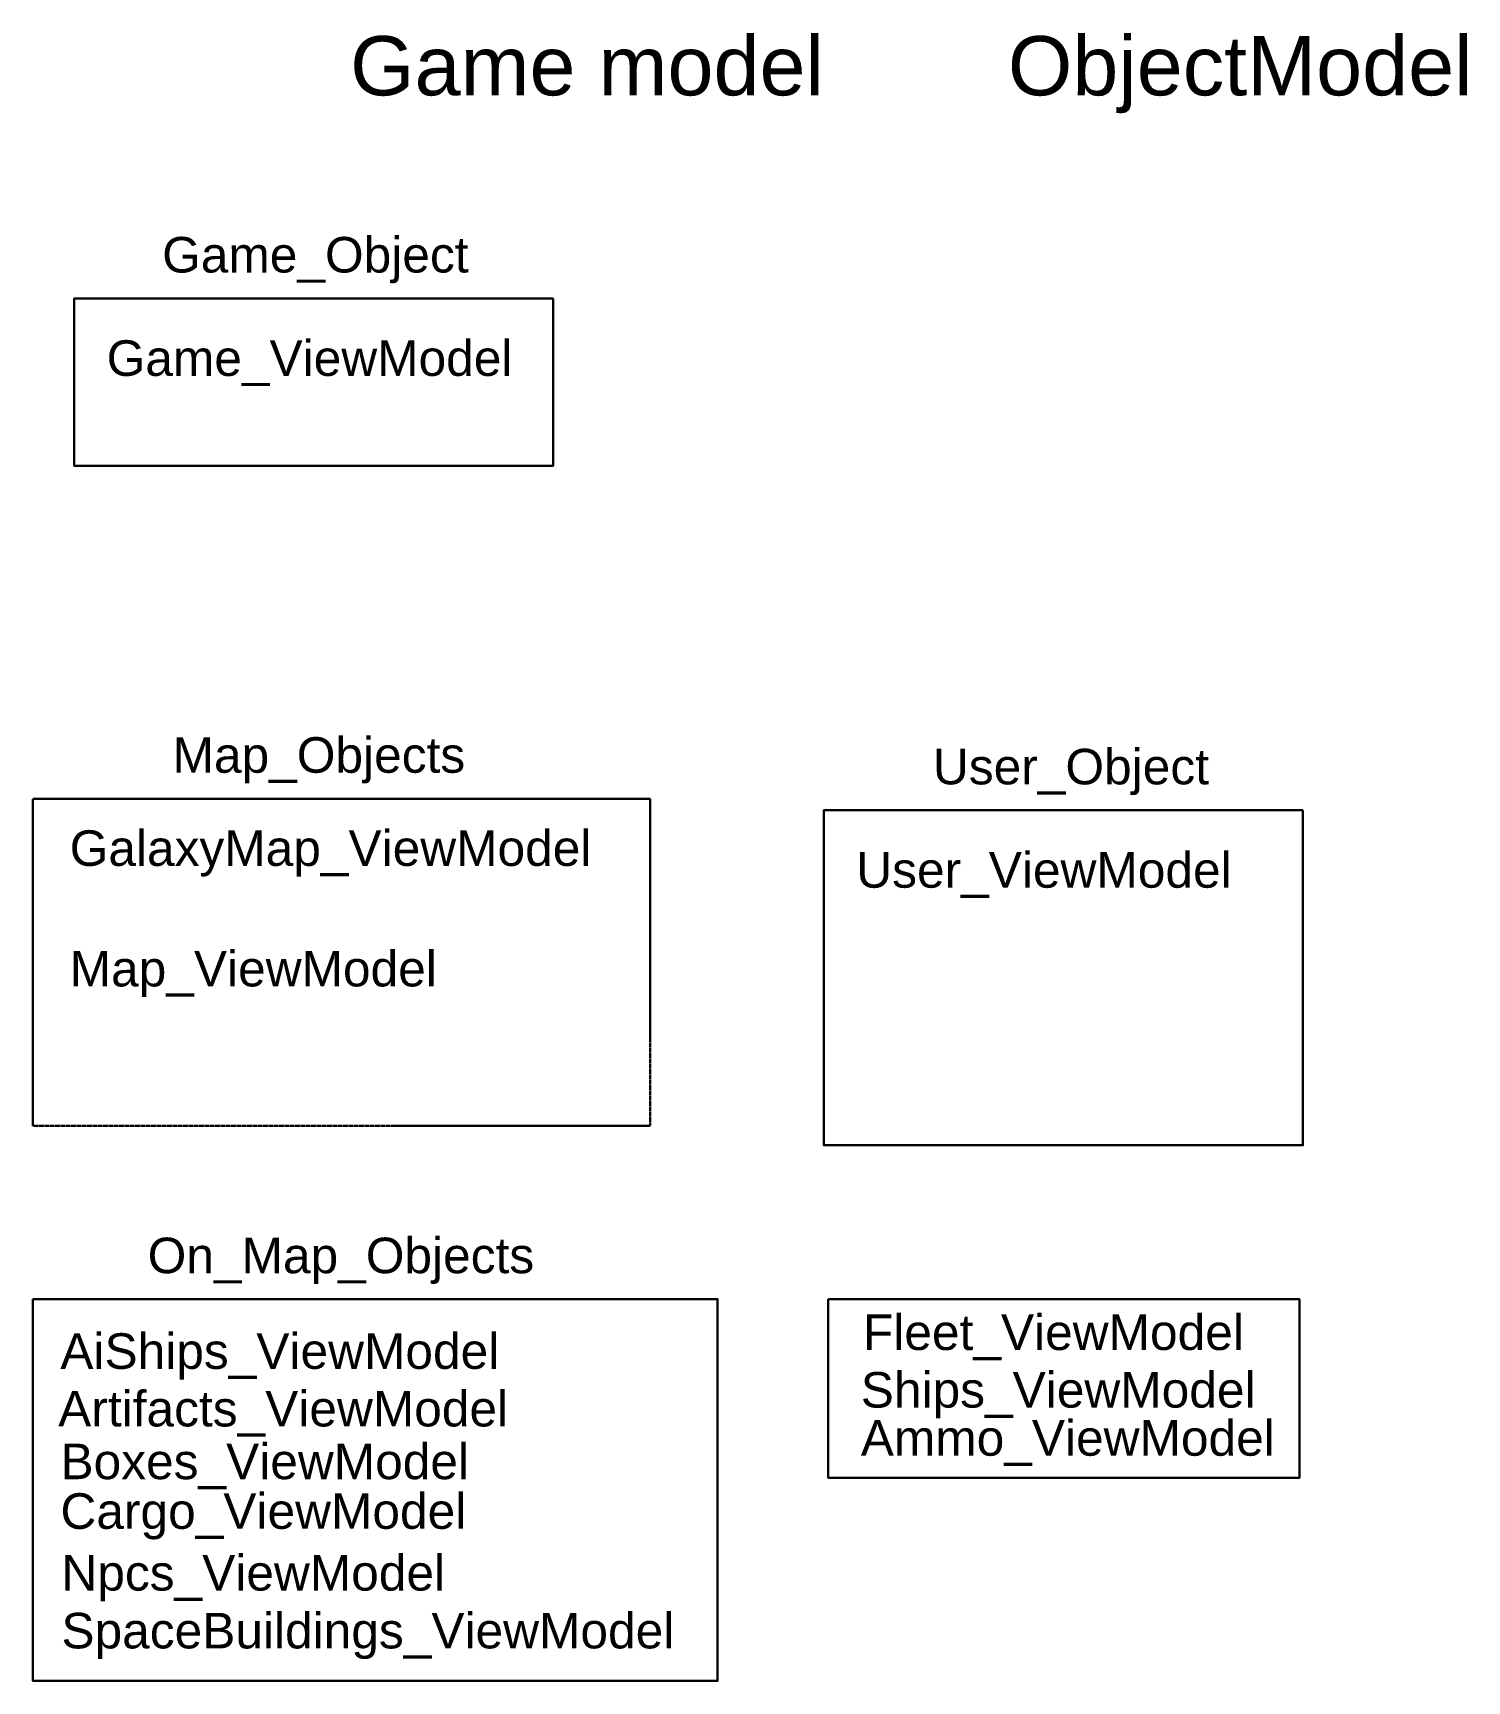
# Model space of a CAD drawing. Header units: millimetres. Extents: x 33057 to 249580, y -15894 to 47997.
# Drawn here: x 165829 to 177929, y 31531 to 45438 of the extents above; entities that cross this region are included whole.
import ezdxf

# ---------------------------------------------------------------- set-up
doc = ezdxf.new("R2010")
doc.units = ezdxf.units.MM
doc.linetypes.add('ACAD_ISO02W100', pattern=[15, 12, -3])
doc.layers.add('Obrys', color=253, linetype='Continuous', lineweight=30)
doc.layers.add('základní', color=4, linetype='Continuous')
doc.styles.get("Standard").update_dxf_attribs({"font": 'arial.ttf'})

msp = doc.modelspace()

# ---------------------------------------------------------------- texts
at = {"layer": 'Obrys', "color": 114, "true_color": 0x139b48, "attachment_point": 1}
for s, width, heights, insert, char_height in [('Game model        ObjectModel', 13608.05, [1487], (168505, 45411), 500), ('Game_Object', 8103.73, [926], (166919, 43716), 300), ('Game_ViewModel', 8103.73, [926], (166451, 42844), 300), ('Map_Objects', 8103.73, [926], (167007, 39495), 300), ('User_Object', 8103.73, [926], (173423, 39397), 300), ('GalaxyMap_ViewModel', 8103.73, [926], (166139, 38709), 300), ('User_ViewModel', 8103.73, [926], (172776, 38525), 300), ('Map_ViewModel', 8103.73, [926], (166139, 37692), 300), ('On_Map_Objects', 6814.8, [2266], (166797, 35272), 300), ('Fleet_ViewModel', 383.88, [80.7], (172832, 34624), 300), ('AiShips_ViewModel', 383.88, [80.7], (166060, 34465), 300), ('Ships_ViewModel', 383.88, [80.7], (172814, 34138), 300), ('Artifacts_ViewModel', 383.88, [80.7], (166042, 33979), 300), ('Ammo_ViewModel', 383.88, [80.7], (172814, 33732), 300), ('Boxes_ViewModel', 383.88, [80.7], (166061, 33534), 300), ('Cargo_ViewModel', 383.88, [80.7], (166061, 33115), 300), ('Npcs_ViewModel', 383.88, [80.7], (166069, 32594), 300), ('SpaceBuildings_ViewModel', 383.88, [80.7], (166069, 32106), 300)]:
    msp.add_mtext_dynamic_manual_height_columns(s, width=width, gutter_width=12.5, heights=heights, dxfattribs=dict(at, insert=insert, char_height=char_height))

# ---------------------------------------------------------------- linework, layer by layer
at = {"layer": 'základní', "color": 4, "lineweight": 30}
for points in [[(170218, 43197), (166177, 43197), (166177, 41784), (170218, 41784)], [(176544, 38878), (172502, 38878), (172502, 36052), (176544, 36052)]]:
    msp.add_lwpolyline(points, close=True, dxfattribs=at)
at = {"layer": 'základní', "color": 7, "linetype": 'ACAD_ISO02W100', "lineweight": 30}
msp.add_lwpolyline([(165829, 38975), (171037, 38975), (171037, 36215), (165829, 36215)], close=True, dxfattribs=at)
at = {"layer": 'základní', "color": 7, "lineweight": 30}
msp.add_lwpolyline([(165829, 34753), (171606, 34753), (171606, 31531), (165829, 31531)], close=True, dxfattribs=at)
at = {"layer": 'základní', "color": 9, "lineweight": 30, "true_color": 0xafd9aa}
msp.add_lwpolyline([(172539, 34753), (176515, 34753), (176515, 33245), (172539, 33245)], close=True, dxfattribs=at)

msp.set_redraw_order([(e.dxf.handle, doc.entitydb.next_handle()) for e in msp.query("TEXT MTEXT ATTDEF DIMENSION ARC_DIMENSION")])  # texts and dimensions are drawn at this point

doc.saveas('drawing.dxf')
